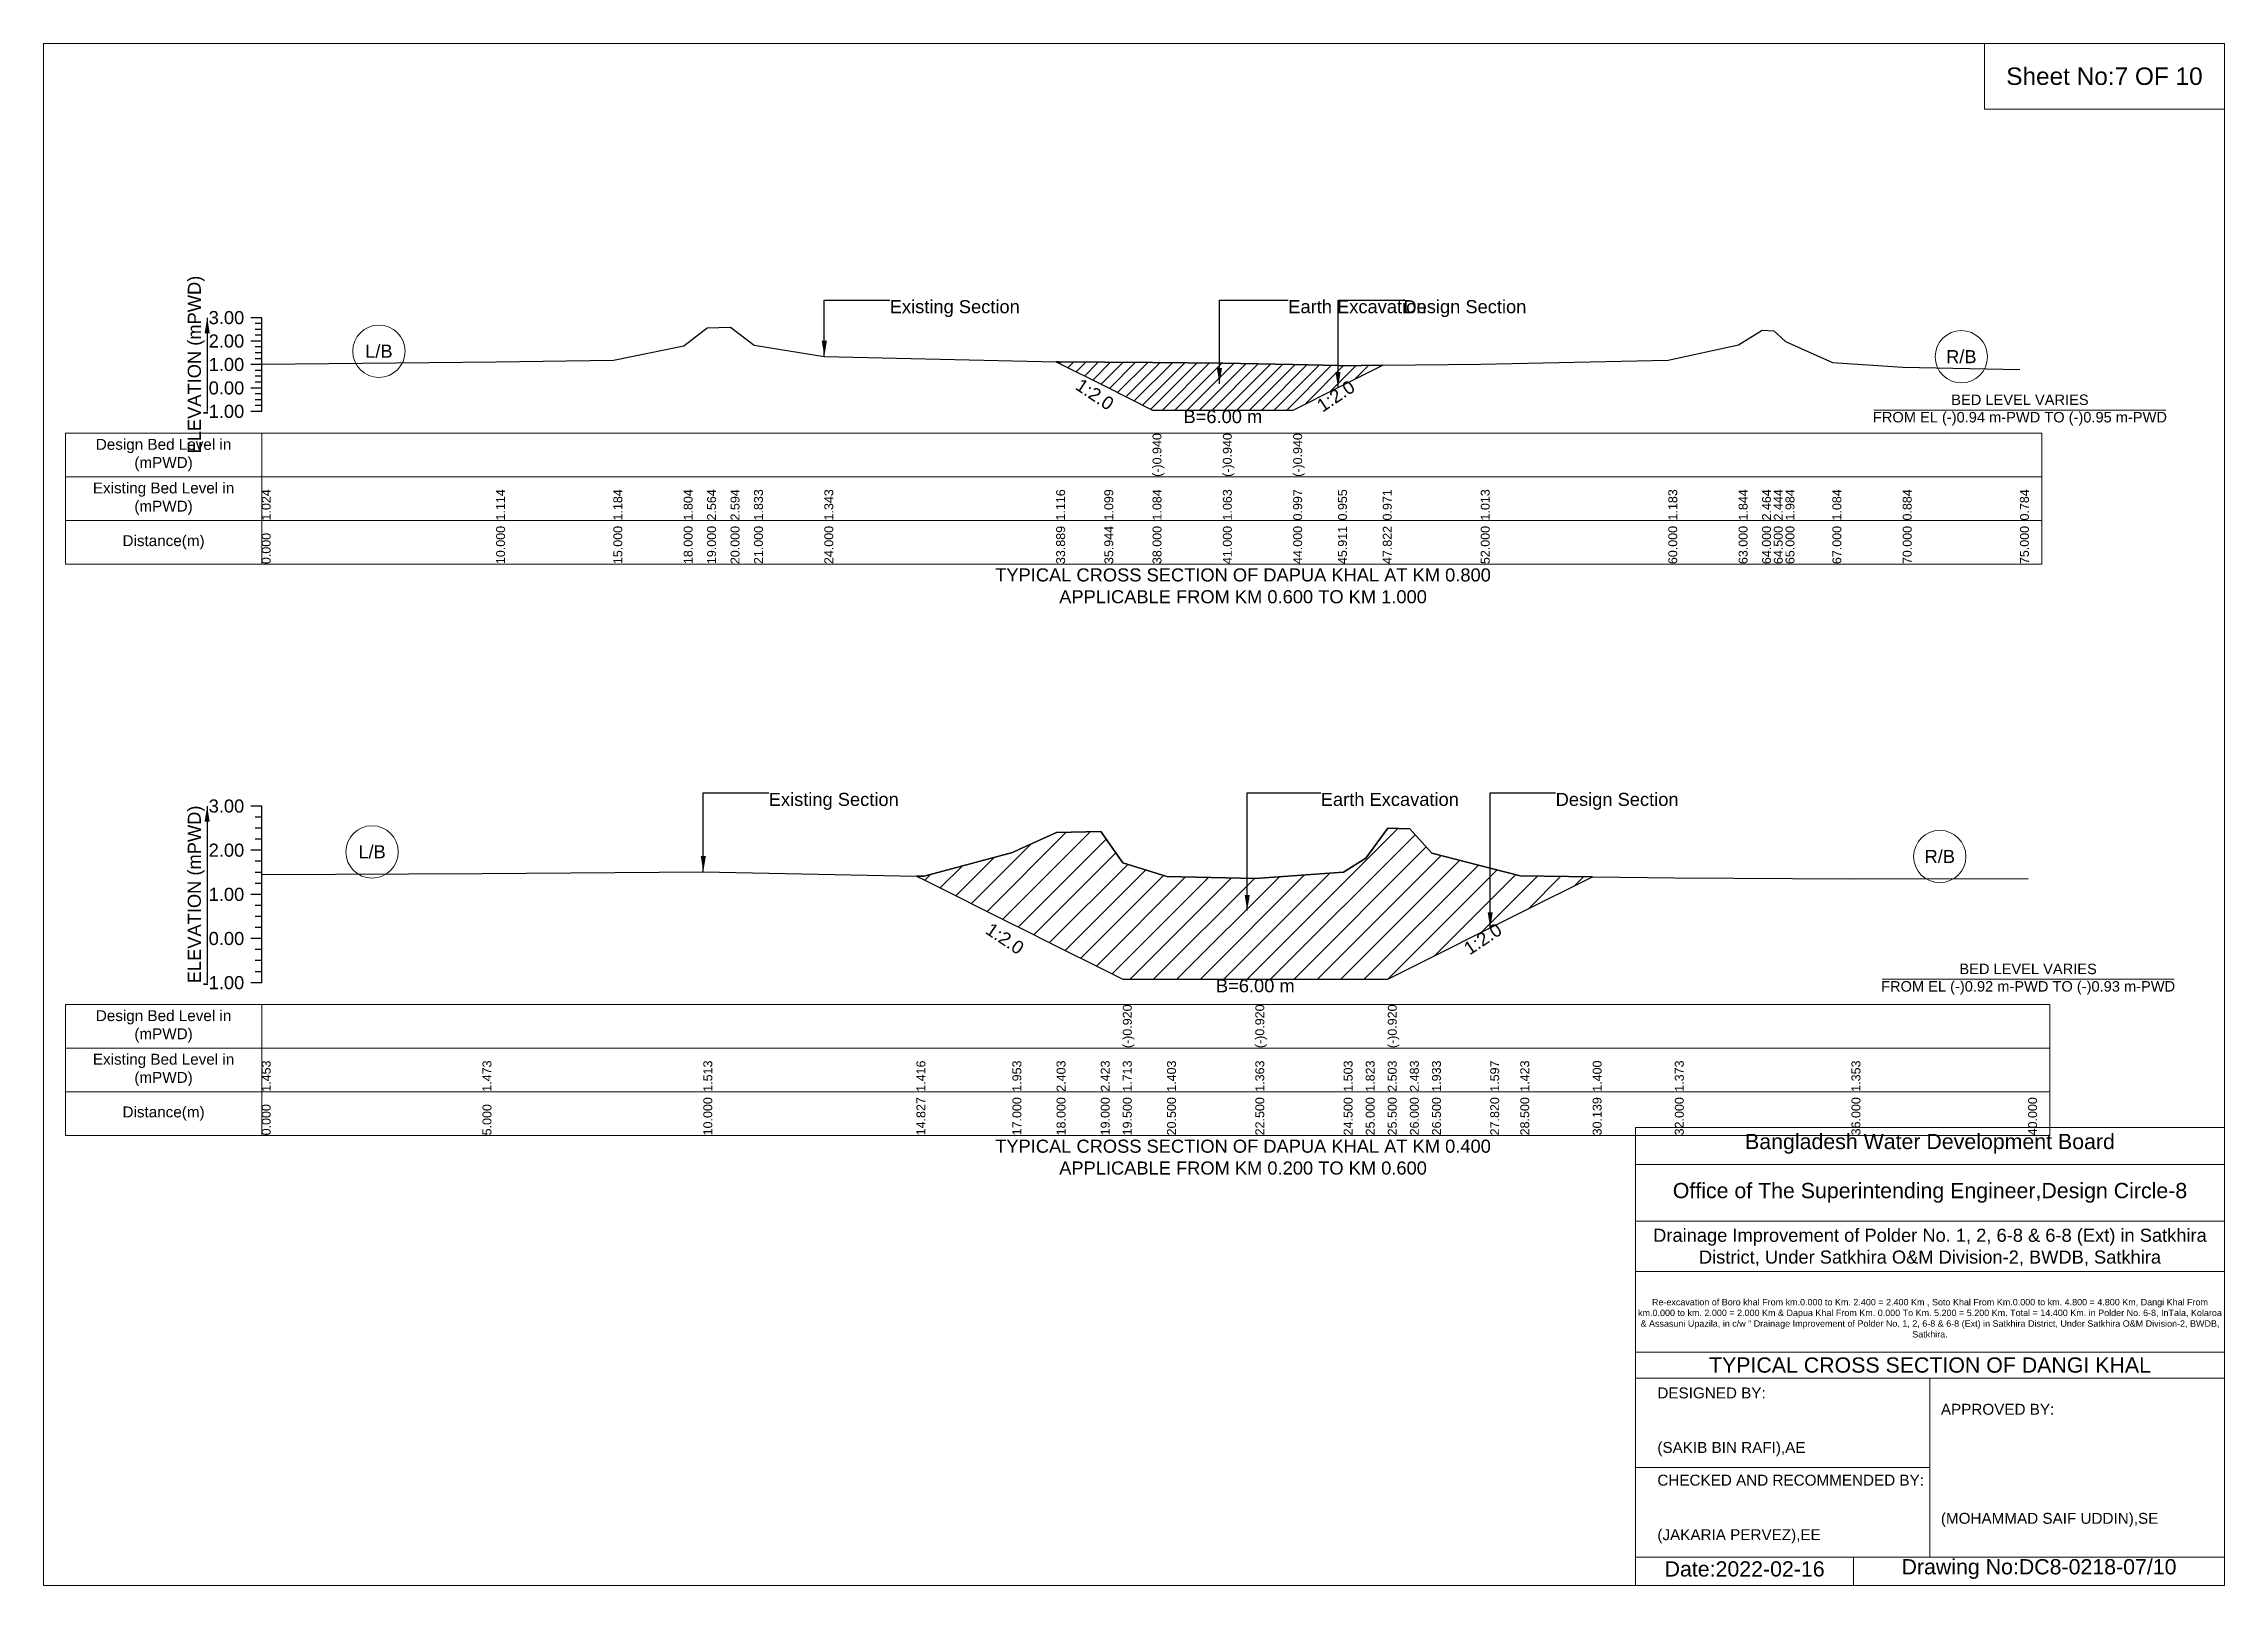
# Model space of a CAD drawing. Header units: inches. Extents: x 91000 to 538000, y -5656 to 0.
# Drawn here: x 370000 to 378000, y -5656 to 0 of the extents above; entities that cross this region are included whole.
import ezdxf

# ---------------------------------------------------------------- set-up
doc = ezdxf.new("R2010")
doc.units = ezdxf.units.IN
doc.header["$LTSCALE"] = 7
doc.header["$MEASUREMENT"] = 0
for name, color, linetype, lineweight in [('Cross section Data Border', 7, 'Continuous', 9), ('Cross Section Labels', 7, 'Continuous', 9), ('Existing_Bed_Level for Xsection', 7, 'Continuous', 25)]:
    doc.layers.add(name, color=color, linetype=linetype, lineweight=lineweight)
doc.styles.get("Standard").update_dxf_attribs({"font": 'arial.ttf'})
doc.dimstyles.get("Standard").update_dxf_attribs({"dimtxt": 45, "dimasz": 60, "dimexe": 0.18, "dimexo": 0.0625, "dimgap": 0.09, "dimtad": 0, "dimtih": 1, "dimtoh": 1, "dimdec": 4, "dimzin": 0, "dimdsep": 46, "dimtxsty": 'Standard', "dimcen": 0.09, "dimadec": 0, "dimazin": 0, "dimtfac": 1, "dimtdec": 4, "dimtofl": 0, "dimtmove": 0, "dimatfit": 3, "dimfxl": 1, "dimtolj": 1, "dimtzin": 0, "dimarcsym": 0})

msp = doc.modelspace()

# ---------------------------------------------------------------- texts
at = {"layer": 'Cross section Data Border', "char_height": 40, "width": 640, "attachment_point": 5}
for s, insert in [('Design Bed Level in (mPWD)', (370440, -1509.424)), ('Existing Bed Level in (mPWD)', (370440, -1669.424)), ('Distance(m)', (370440, -1829.424)), ('Design Bed Level in (mPWD)', (370440, -3605.186)), ('Existing Bed Level in (mPWD)', (370440, -3765.186)), ('Distance(m)', (370440, -3925.186))]:
    msp.add_mtext(s, dxfattribs=dict(at, insert=insert))
at = {"layer": 'Cross Section Labels'}
for s, insert, char_height, attachment_point in [('Sheet No:7 OF 10', (377560, -120), 64, 5), ('Existing Section', (373104, -940.924), 48, 1), ('Earth Excavation', (374566, -940.924), 48, 1), ('Design Section', (374988.36531, -940.924), 48, 1), ('L/B', (371230, -1128.49), 48, 5), ('R/B', (377035, -1148.7), 48, 5), ('B=6.00 m', (374326, -1344.264), 48, 2), ('BED LEVEL VARIES ^JFROM EL (-)0.94 m-PWD TO (-)0.95 m-PWD', (377250, -1344.264), 38.4, 5), ('TYPICAL CROSS SECTION OF DAPUA KHAL AT KM 0.800^JAPPLICABLE FROM KM 0.600 TO KM 1.000', (374400, -1989.424), 48, 5), ('Existing Section', (372660, -2748.586), 48, 1), ('Earth Excavation', (374685, -2748.586), 48, 1), ('Design Section', (375546.7725, -2748.586), 48, 1), ('L/B', (371205, -2965.18), 48, 5), ('R/B', (376956, -2982.19), 48, 5), ('B=6.00 m', (374445, -3432.226), 48, 2), ('BED LEVEL VARIES ^JFROM EL (-)0.92 m-PWD TO (-)0.93 m-PWD', (377280, -3432.226), 38.4, 5), ('Bangladesh Water Development Board', (376920, -4036), 56, 5), ('TYPICAL CROSS SECTION OF DAPUA KHAL AT KM 0.400^JAPPLICABLE FROM KM 0.200 TO KM 0.600', (374400, -4085.186), 48, 5), ('Office of The Superintending Engineer,Design Circle-8', (376920, -4216), 56, 5)]:
    msp.add_mtext(s, dxfattribs=dict(at, insert=insert, char_height=char_height, attachment_point=attachment_point))
at = {"layer": 'Cross Section Labels', "char_height": 48, "attachment_point": 2}
for insert, rotation in [((373869.72222, -1266.62511), 326.309932474), ((374726.86531, -1272.83135), 33.690067526), ((373539.99375, -3263.22287), 326.309932474), ((375266.2725, -3264.58975), 33.690067526)]:
    msp.add_mtext('1:2.0', dxfattribs=dict(at, insert=insert, rotation=rotation))
at = {"layer": 'Cross Section Labels'}
for s, insert, char_height, width, attachment_point in [('Drainage Improvement of Polder No. 1, 2, 6-8 & 6-8 (Ext) in Satkhira District, Under Satkhira O&M Division-2, BWDB, Satkhira', (376920, -4416), 48, 2240, 5), ('Re-excavation of Boro khal From km.0.000 to Km. 2.400 = 2.400 Km , Soto Khal From Km.0.000 to km. 4.800 = 4.800 Km, Dangi Khal From km.0.000 to km. 2.000 = 2.000 Km & Dapua Khal From Km. 0.000 To Km. 5.200 = 5.200 Km. Total = 14.400 Km. in Polder No. 6-8, InTala, Kolaroa & Assasuni Upazila, in c/w “ Drainage Improvement of Polder No. 1, 2, 6-8 & 6-8 (Ext) in Satkhira District, Under Satkhira O&M Division-2, BWDB, Satkhira.', (376920, -4676), 23.56497918, 2160, 5), ('TYPICAL CROSS SECTION OF DANGI KHAL', (376920, -4848), 56, 2240, 5), ('DESIGNED BY:^J^J^J(SAKIB BIN RAFI),AE', (375920, -5056), 40, 1120, 4), ('APPROVED BY:^J^J^J^J^J^J(MOHAMMAD SAIF UDDIN),SE', (376960, -5216), 40, 1120, 4), ('CHECKED AND RECOMMENDED BY:^J^J^J(JAKARIA PERVEZ),EE', (375920, -5376), 40, 1120, 4), ('Date:2022-02-16', (376240, -5596), 56, 1120, 5), ('Drawing No:DC8-0218-07/10', (377320, -5596), 56, 1760, 5)]:
    msp.add_mtext(s, dxfattribs=dict(at, insert=insert, char_height=char_height, width=width, attachment_point=attachment_point))
at = {"layer": 'Existing_Bed_Level for Xsection', "rotation": 90}
for s, insert, char_height, attachment_point in [('ELEVATION (mPWD)', (370560, -1177.424), 48, 5), ('(-)0.940', (374068, -1589.424), 32.8, 1), ('(-)0.940', (374326, -1589.424), 32.8, 1), ('(-)0.940', (374584, -1589.424), 32.8, 1), ('1.024', (370800, -1749.424), 32.8, 1), ('1.114', (371660, -1749.424), 32.8, 1), ('1.184', (372090, -1749.424), 32.8, 1), ('1.804', (372348, -1749.424), 32.8, 1), ('2.564', (372434, -1749.424), 32.8, 1), ('2.594', (372520, -1749.424), 32.8, 1), ('1.833', (372606, -1749.424), 32.8, 1), ('1.343', (372864, -1749.424), 32.8, 1), ('1.116', (373714.44444, -1749.424), 32.8, 1), ('1.099', (373891.22222, -1749.424), 32.8, 1), ('1.084', (374068, -1749.424), 32.8, 1), ('1.063', (374326, -1749.424), 32.8, 1), ('0.997', (374584, -1749.424), 32.8, 1), ('0.955', (374748.36531, -1749.424), 32.8, 1), ('0.971', (374912.73061, -1749.424), 32.8, 1), ('1.013', (375272, -1749.424), 32.8, 1), ('1.183', (375960, -1749.424), 32.8, 1), ('1.844', (376218, -1749.424), 32.8, 1), ('2.464', (376304, -1749.424), 32.8, 1), ('2.444', (376347, -1749.424), 32.8, 1), ('1.984', (376390, -1749.424), 32.8, 1), ('1.084', (376562, -1749.424), 32.8, 1), ('0.884', (376820, -1749.424), 32.8, 1), ('0.784', (377250, -1749.424), 32.8, 1), ('0.000', (370800, -1909.424), 32.8, 1), ('10.000', (371660, -1909.424), 32.8, 1), ('15.000', (372090, -1909.424), 32.8, 1), ('18.000', (372348, -1909.424), 32.8, 1), ('19.000', (372434, -1909.424), 32.8, 1), ('20.000', (372520, -1909.424), 32.8, 1), ('21.000', (372606, -1909.424), 32.8, 1), ('24.000', (372864, -1909.424), 32.8, 1), ('33.889', (373714.44444, -1909.424), 32.8, 1), ('35.944', (373891.22222, -1909.424), 32.8, 1), ('38.000', (374068, -1909.424), 32.8, 1), ('41.000', (374326, -1909.424), 32.8, 1), ('44.000', (374584, -1909.424), 32.8, 1), ('45.911', (374748.36531, -1909.424), 32.8, 1), ('47.822', (374912.73061, -1909.424), 32.8, 1), ('52.000', (375272, -1909.424), 32.8, 1), ('60.000', (375960, -1909.424), 32.8, 1), ('63.000', (376218, -1909.424), 32.8, 1), ('64.000', (376304, -1909.424), 32.8, 1), ('64.500', (376347, -1909.424), 32.8, 1), ('65.000', (376390, -1909.424), 32.8, 1), ('67.000', (376562, -1909.424), 32.8, 1), ('70.000', (376820, -1909.424), 32.8, 1), ('75.000', (377250, -1909.424), 32.8, 1), ('ELEVATION (mPWD)', (370560, -3121.186), 48, 5), ('(-)0.920', (373959, -3685.186), 32.8, 1), ('(-)0.920', (374445, -3685.186), 32.8, 1), ('(-)0.920', (374931, -3685.186), 32.8, 1), ('1.453', (370800, -3845.186), 32.8, 1), ('1.473', (371610, -3845.186), 32.8, 1), ('1.513', (372420, -3845.186), 32.8, 1), ('1.416', (373201.9875, -3845.186), 32.8, 1), ('1.953', (373554, -3845.186), 32.8, 1), ('2.403', (373716, -3845.186), 32.8, 1), ('2.423', (373878, -3845.186), 32.8, 1), ('1.713', (373959, -3845.186), 32.8, 1), ('1.403', (374121, -3845.186), 32.8, 1), ('1.363', (374445, -3845.186), 32.8, 1), ('1.503', (374769, -3845.186), 32.8, 1), ('1.823', (374850, -3845.186), 32.8, 1), ('2.503', (374931, -3845.186), 32.8, 1), ('2.483', (375012, -3845.186), 32.8, 1), ('1.933', (375093, -3845.186), 32.8, 1), ('1.597', (375306.7725, -3845.186), 32.8, 1), ('1.423', (375417, -3845.186), 32.8, 1), ('1.400', (375682.545, -3845.186), 32.8, 1), ('1.373', (375984, -3845.186), 32.8, 1), ('1.353', (376632, -3845.186), 32.8, 1), ('0.000', (370800, -4005.186), 32.8, 1), ('5.000', (371610, -4005.186), 32.8, 1), ('10.000', (372420, -4005.186), 32.8, 1), ('14.827', (373201.9875, -4005.186), 32.8, 1), ('17.000', (373554, -4005.186), 32.8, 1), ('18.000', (373716, -4005.186), 32.8, 1), ('19.000', (373878, -4005.186), 32.8, 1), ('19.500', (373959, -4005.186), 32.8, 1), ('20.500', (374121, -4005.186), 32.8, 1), ('22.500', (374445, -4005.186), 32.8, 1), ('24.500', (374769, -4005.186), 32.8, 1), ('25.000', (374850, -4005.186), 32.8, 1), ('25.500', (374931, -4005.186), 32.8, 1), ('26.000', (375012, -4005.186), 32.8, 1), ('26.500', (375093, -4005.186), 32.8, 1), ('27.820', (375306.7725, -4005.186), 32.8, 1), ('28.500', (375417, -4005.186), 32.8, 1), ('30.139', (375682.545, -4005.186), 32.8, 1), ('32.000', (375984, -4005.186), 32.8, 1), ('36.000', (376632, -4005.186), 32.8, 1), ('40.000', (377280, -4005.186), 32.8, 1)]:
    msp.add_mtext(s, dxfattribs=dict(at, insert=insert, char_height=char_height, attachment_point=attachment_point))
at = {"layer": 'Existing_Bed_Level for Xsection', "char_height": 48, "attachment_point": 6}
for s, insert in [('3.00', (370736, -1005.424)), ('2.00', (370736, -1091.424)), ('1.00', (370736, -1177.424)), ('0.00', (370736, -1263.424)), ('-1.00', (370736, -1349.424)), ('3.00', (370736, -2797.186)), ('2.00', (370736, -2959.186)), ('1.00', (370736, -3121.186)), ('0.00', (370736, -3283.186)), ('-1.00', (370736, -3445.186))]:
    msp.add_mtext(s, dxfattribs=dict(at, insert=insert))

# ---------------------------------------------------------------- hatches: boundary and pattern name
at = {"layer": 'Existing_Bed_Level for Xsection'}
h = msp.add_hatch(dxfattribs=at)
h.set_pattern_fill('ANSI31', color=256, scale=258, style=0)
h.paths.add_polyline_path([(373714.44444, -1167.48622), (373724, -1172.264), (373891.22222, -1255.87511), (374068, -1344.264), (374326, -1344.264), (374584, -1344.264), (374748.36531, -1262.08135), (374756, -1258.264), (374912.73061, -1179.89869), (374756, -1181.466), (374748.36531, -1181.29804), (374584, -1177.682), (374326, -1172.006), (374068, -1170.16314), (373891.22222, -1168.90044), (373724, -1167.706)])
h = msp.add_hatch(dxfattribs=at)
h.set_pattern_fill('ANSI31', color=256, scale=486, style=0)
h.paths.add_polyline_path([(373201.9875, -3053.71975), (373230, -3067.726), (373554, -3229.726), (373580.49375, -3242.97287), (373716, -3310.726), (373878, -3391.726), (373959, -3432.226), (374121, -3432.226), (374445, -3432.226), (374769, -3432.226), (374850, -3432.226), (374931, -3432.226), (375012, -3391.726), (375093, -3351.226), (375306.7725, -3244.33975), (375417, -3189.226), (375682.545, -3056.4535), (375417, -3052.66), (375306.7725, -3024.55199), (375093, -2970.04), (375012, -2880.94), (374931, -2877.7), (374850, -2987.86), (374769, -3039.7), (374445, -3062.38), (374121, -3055.9), (373959, -3005.68), (373878, -2890.66), (373716, -2893.9), (373580.49375, -2954.87781), (373554, -2966.8), (373230, -3054.28)])

# ---------------------------------------------------------------- linework, layer by layer
at = {"layer": 'Cross section Data Border'}
for points in [[(370080, -1429.424), (377330, -1429.424), (377330, -1909.424), (370080, -1909.424)], [(370080, -3525.186), (377360, -3525.186), (377360, -4005.186), (370080, -4005.186)]]:
    msp.add_lwpolyline(points, close=True, dxfattribs=at)
for points in [[(370800, -1429.424), (370800, -1909.424)], [(370080, -1589.424), (377330, -1589.424)], [(370080, -1749.424), (377330, -1749.424)], [(370800, -3525.186), (370800, -4005.186)], [(370080, -3685.186), (377360, -3685.186)], [(370080, -3845.186), (377360, -3845.186)]]:
    msp.add_lwpolyline(points, dxfattribs=at)
at = {"layer": 'Cross Section Labels'}
for points in [[(370000, 0), (378000, 0), (378000, -5656), (370000, -5656)], [(377120, 0), (378000, 0), (378000, -240), (377120, -240)]]:
    msp.add_lwpolyline(points, close=True, dxfattribs=at)
for points in [[(376714.19427, -1344.264), (377785.80573, -1344.264)], [(376744.19427, -3432.226), (377815.80573, -3432.226)], [(375840, -5656), (375840, -3976), (378000, -3976)], [(375840, -4112), (378000, -4112)], [(375840, -4320), (378000, -4320)], [(375840, -4504), (378000, -4504)], [(375840, -4800), (378000, -4800)], [(375840, -4896), (378000, -4896)], [(376920, -4896), (376920, -5552)], [(375840, -5224), (376920, -5224)], [(375840, -5552), (378000, -5552)], [(376640, -5552), (376640, -5656)]]:
    msp.add_lwpolyline(points, dxfattribs=at)
for centre in [(371230, -1128.49), (377035, -1148.7), (371205, -2965.18), (376956, -2982.19)]:
    msp.add_circle(centre, 96, dxfattribs=at)
at = {"layer": 'Existing_Bed_Level for Xsection'}
for points in [[(370800, -1005.424), (370760, -1005.424)], [(370800, -1026.924), (370776, -1026.924)], [(370800, -1349.424), (370800, -1263.424), (370800, -1177.424), (370800, -1091.424), (370800, -1005.424)], [(370800, -1091.424), (370760, -1091.424)], [(370800, -1048.424), (370776, -1048.424)], [(370800, -1069.924), (370776, -1069.924)], [(370800, -1112.924), (370776, -1112.924)], [(370800, -1175.36), (371660, -1167.62), (372090, -1161.6), (372348, -1108.28), (372434, -1042.92), (372520, -1040.34), (372606, -1105.786), (372864, -1147.926), (373714.44444, -1167.48622), (373724, -1167.706), (373891.22222, -1168.90044), (374068, -1170.16314), (374068, -1170.16314), (374326, -1172.006), (374326, -1172.006), (374584, -1177.682), (374584, -1177.682), (374748.36531, -1181.29804), (374756, -1181.466), (374912.73061, -1179.89869), (375272, -1176.306), (375960, -1161.686), (376218, -1104.84), (376304, -1051.52), (376347, -1053.24), (376390, -1092.8), (376562, -1170.2), (376820, -1187.4), (377250, -1196)], [(370800, -1177.424), (370760, -1177.424)], [(370800, -1134.424), (370776, -1134.424)], [(370800, -1155.924), (370776, -1155.924)], [(370800, -1198.924), (370776, -1198.924)], [(370800, -1263.424), (370760, -1263.424)], [(370800, -1220.424), (370776, -1220.424)], [(370800, -1241.924), (370776, -1241.924)], [(370800, -1349.424), (370760, -1349.424)], [(370800, -1284.924), (370776, -1284.924)], [(370800, -1306.424), (370776, -1306.424)], [(370800, -1327.924), (370776, -1327.924)], [(370800, -2797.186), (370760, -2797.186)], [(370800, -3445.186), (370800, -3283.186), (370800, -3121.186), (370800, -2959.186), (370800, -2797.186)], [(370800, -2837.686), (370776, -2837.686)], [(370800, -2878.186), (370776, -2878.186)], [(370800, -3047.8), (371610, -3044.56), (372420, -3038.08), (373201.9875, -3053.71975), (373230, -3054.28), (373554, -2966.8), (373580.49375, -2954.87781), (373716, -2893.9), (373878, -2890.66), (373959, -3005.68), (373959, -3005.68), (374121, -3055.9), (374445, -3062.38), (374445, -3062.38), (374769, -3039.7), (374850, -2987.86), (374931, -2877.7), (374931, -2877.7), (375012, -2880.94), (375093, -2970.04), (375306.7725, -3024.55199), (375417, -3052.66), (375682.545, -3056.4535), (375984, -3060.76), (376632, -3064), (377280, -3062.38)], [(370800, -2959.186), (370760, -2959.186)], [(370800, -2918.686), (370776, -2918.686)], [(370800, -2999.686), (370776, -2999.686)], [(370800, -3040.186), (370776, -3040.186)], [(370800, -3080.686), (370776, -3080.686)], [(370800, -3121.186), (370760, -3121.186)], [(370800, -3161.686), (370776, -3161.686)], [(370800, -3202.186), (370776, -3202.186)], [(370800, -3242.686), (370776, -3242.686)], [(370800, -3283.186), (370760, -3283.186)], [(370800, -3323.686), (370776, -3323.686)], [(370800, -3364.186), (370776, -3364.186)], [(370800, -3404.686), (370776, -3404.686)], [(370800, -3445.186), (370760, -3445.186)]]:
    msp.add_lwpolyline(points, dxfattribs=at)
for points in [[(373714.44444, -1167.48622), (373724, -1172.264), (373891.22222, -1255.87511), (374068, -1344.264), (374068, -1344.264), (374326, -1344.264), (374326, -1344.264), (374584, -1344.264), (374584, -1344.264), (374748.36531, -1262.08135), (374756, -1258.264), (374912.73061, -1179.89869), (374756, -1181.466), (374748.36531, -1181.29804), (374584, -1177.682), (374584, -1177.682), (374326, -1172.006), (374326, -1172.006), (374068, -1170.16314), (374068, -1170.16314), (373891.22222, -1168.90044), (373724, -1167.706)], [(373201.9875, -3053.71975), (373230, -3067.726), (373554, -3229.726), (373580.49375, -3242.97287), (373716, -3310.726), (373878, -3391.726), (373959, -3432.226), (373959, -3432.226), (374121, -3432.226), (374445, -3432.226), (374445, -3432.226), (374769, -3432.226), (374850, -3432.226), (374931, -3432.226), (374931, -3432.226), (375012, -3391.726), (375093, -3351.226), (375306.7725, -3244.33975), (375417, -3189.226), (375682.545, -3056.4535), (375417, -3052.66), (375306.7725, -3024.55199), (375093, -2970.04), (375012, -2880.94), (374931, -2877.7), (374931, -2877.7), (374850, -2987.86), (374769, -3039.7), (374445, -3062.38), (374445, -3062.38), (374121, -3055.9), (373959, -3005.68), (373959, -3005.68), (373878, -2890.66), (373716, -2893.9), (373580.49375, -2954.87781), (373554, -2966.8), (373230, -3054.28)]]:
    msp.add_lwpolyline(points, close=True, dxfattribs=at)

msp.set_redraw_order([(e.dxf.handle, doc.entitydb.next_handle()) for e in msp.query("TEXT MTEXT ATTDEF DIMENSION ARC_DIMENSION")])  # texts and dimensions are drawn at this point

# ---------------------------------------------------------------- leaders
at = {"layer": 'Cross Section Labels', "annotation_type": 0, "has_hookline": 1, "hookline_direction": 0}
for points, text_width in [([(372864, -1147.926), (372864, -940.924), (373103.91, -940.924)], 467.16508), ([(374313.40094, -1247.63547), (374313.40094, -940.924), (374565.91, -940.924)], 496.99318), ([(374748.36531, -1262.08135), (374748.36531, -940.924), (374988.27531, -940.924)], 441.23329), ([(372420, -3038.08), (372420, -2748.586), (372659.91, -2748.586)], 467.16508), ([(374415.28339, -3180.37705), (374415.28339, -2748.586), (374684.91, -2748.586)], 496.99318), ([(375306.7725, -3244.33975), (375306.7725, -2748.586), (375546.6825, -2748.586)], 441.23329)]:
    msp.add_leader(points, dimstyle='Standard', override={"dimasz": 57.6}, dxfattribs=dict(at, text_width=text_width))
at = {"layer": 'Existing_Bed_Level for Xsection'}
for points in [[(370600, -1005.424), (370600, -1349.424)], [(370600, -2797.186), (370600, -3445.186)]]:
    msp.add_leader(points, dimstyle='Standard', override={"dimasz": 57.6}, dxfattribs=at)

doc.saveas('drawing.dxf')
